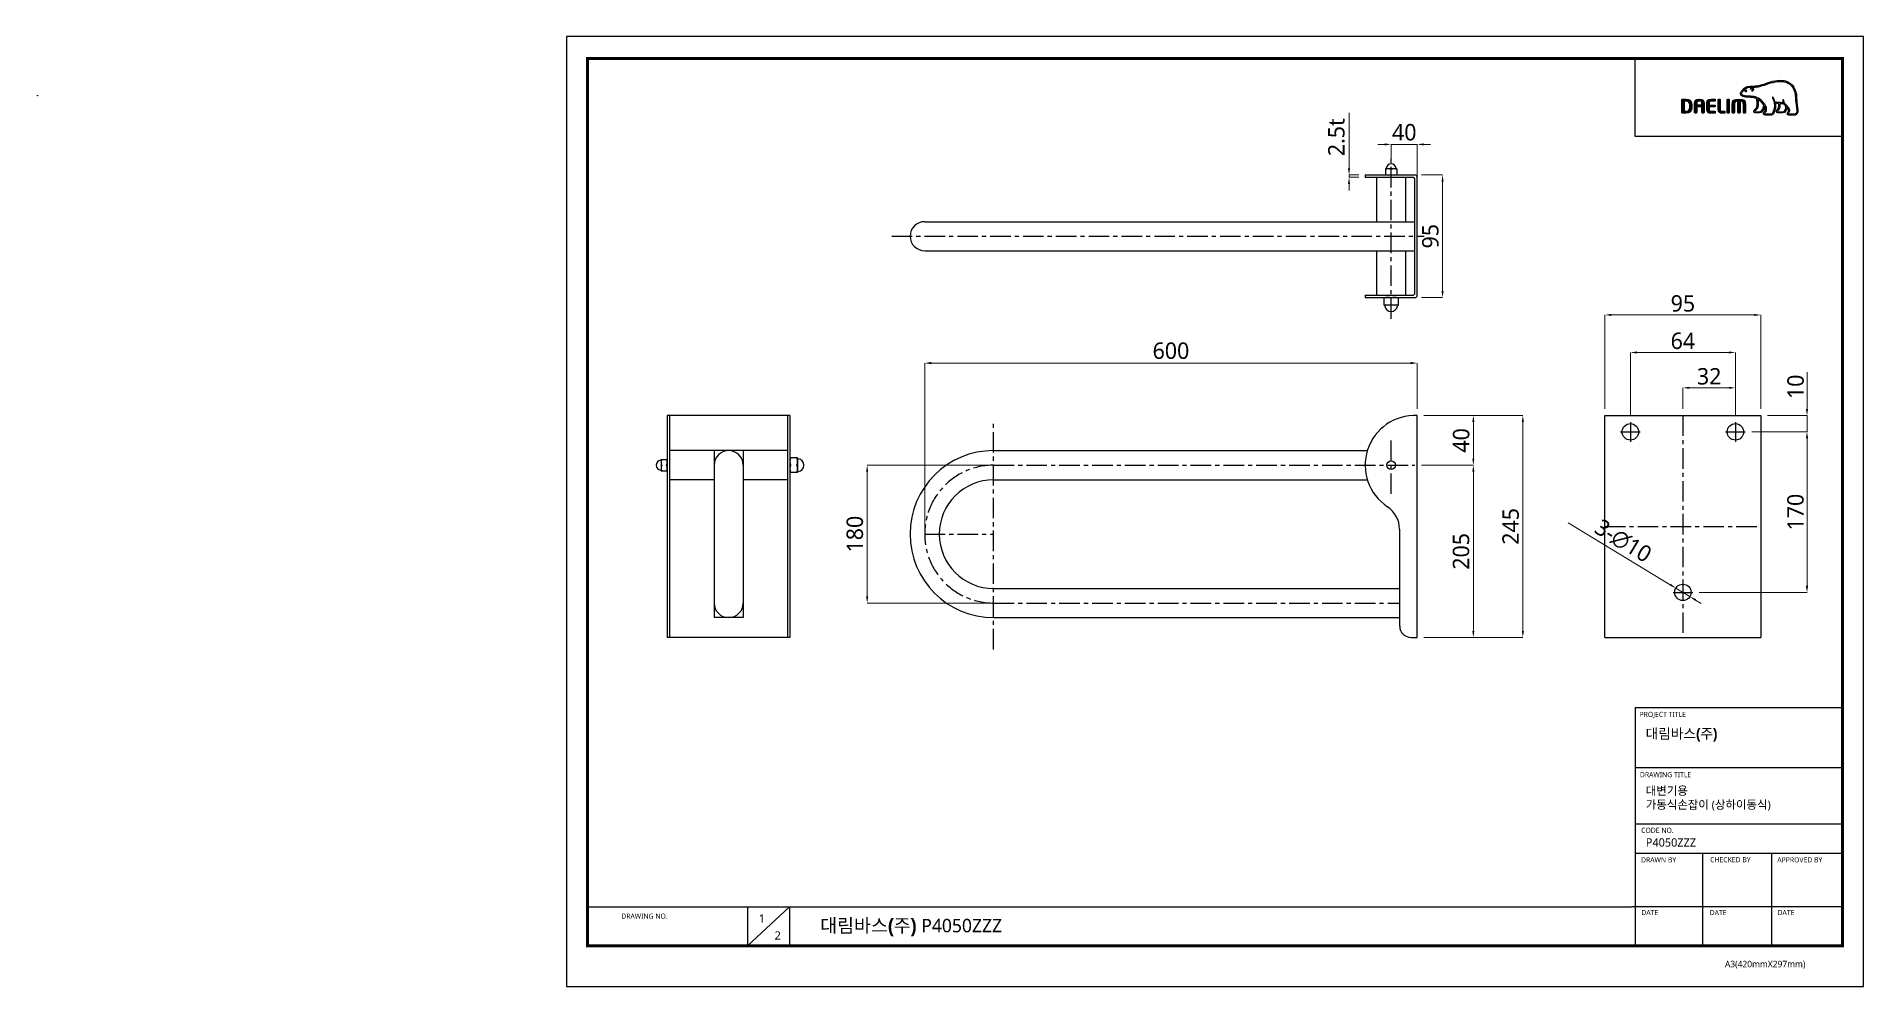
# Model space of a CAD drawing. Extents: x -323 to 790, y 0 to 579.
import ezdxf

# ---------------------------------------------------------------- set-up
doc = ezdxf.new("R2010")
doc.units = 0
doc.header["$LTSCALE"] = 10
doc.header["$MEASUREMENT"] = 0
doc.header["$PDMODE"] = 3
doc.header["$PDSIZE"] = -10
doc.linetypes.add('CENTER', pattern=[2, 1.25, -0.25, 0.25, -0.25])
doc.layers.get('0').update_dxf_attribs({"linetype": 'CONTINUOUS'})
doc.layers.get('DEFPOINTS').update_dxf_attribs({"linetype": 'CONTINUOUS'})
doc.layers.add('레이어 1', color=7, linetype='CONTINUOUS')
doc.styles.add('Daelim Dimension', font='NanumGothic.ttf')
doc.dimstyles.new('DEFAULT', dxfattribs={"dimscale": 2, "dimtxt": 2, "dimasz": 2, "dimexe": 0, "dimexo": 2, "dimgap": 1, "dimtad": 1, "dimdec": 0, "dimzin": 9, "dimdsep": 46, "dimtxsty": 'Daelim Dimension', "dimcen": 0.5, "dimclrd": 5, "dimclre": 5, "dimclrt": 256, "dimadec": 1, "dimazin": 0, "dimtfac": 1, "dimtdec": 0, "dimtix": 1, "dimtmove": 0, "dimatfit": 3, "dimfxl": 1, "dimtolj": 1, "dimtzin": 1, "dimlwd": 9, "dimlwe": 9, "dimarcsym": 0})

msp = doc.modelspace()

# ---------------------------------------------------------------- texts
at = {"color": 7, "style": 'Daelim Dimension'}
msp.add_text('10', height=10, rotation=90, dxfattribs=at).set_placement((753.5, 357.9))
at = {"color": 5, "ltscale": 40, "style": 'Daelim Dimension'}
for s, height, p in [('PROJECT TITLE', 3.117, (653.5, 164.2)), ('DRAWING TITLE', 3.117, (653.7, 127.5)), ('CODE NO.', 3.12, (654.5, 93.6)), ('DRAWN BY', 3.12, (654.4, 75.6)), ('CHECKED BY', 3.12, (696.5, 75.7)), ('APPROVED BY', 3.117, (737.4, 75.6)), ('DATE', 3.12, (654.6, 43.5)), ('DATE', 3.12, (696.2, 43.5)), ('DATE', 3.12, (737.5, 43.5)), ('DRAWING NO.', 3.117, (33.3, 41.3)), ('A3(420mmX297mm)', 3.934, (705.5, 11.7))]:
    msp.add_text(s, height=height, dxfattribs=at).set_placement(p)
at = {"color": 7, "char_height": 10, "attachment_point": 5, "style": 'Daelim Dimension'}
for s, insert in [('\\A1;95', (679.9, 416.1)), ('\\A1;64', (679.9, 393.3)), ('\\A1;32', (695.9, 371.7))]:
    msp.add_mtext(s, dxfattribs=dict(at, insert=insert))
for s, insert, rotation in [('\\A1;170', (748.5, 289), 90), ('\\A1;3-∅10', (643.5, 271.4), 328.7944)]:
    msp.add_mtext(s, dxfattribs=dict(at, insert=insert, rotation=rotation))
at = {"attachment_point": 1, "style": 'Daelim Dimension'}
for s, insert, char_height, width in [('{\\fPretendard Variable SemiBold|b0|i0|c129|p2;\\C7;대림바스(주)}', (657.2, 157.1), 6.11, 98.207), ('대변기용\\P가동식손잡이 (상하이동식)', (657.3, 121.8), 5.101, 85.845), ('P4050ZZZ', (657.3, 90.3), 5.1, 85.845), ('1', (117.1, 44), 5.1, 7.119), ('2', (126.7, 33.6), 5.1, 7.119)]:
    msp.add_mtext(s, dxfattribs=dict(at, insert=insert, char_height=char_height, width=width))
at = {"color": 2, "insert": (154.5, 41.2), "char_height": 8.198, "width": 362.893, "attachment_point": 1, "style": 'Daelim Dimension'}
msp.add_mtext('대림바스{\\fPretendard Variable SemiBold|b0|i0|c129|p2;(}주{\\fPretendard Variable SemiBold|b0|i0|c129|p2;)} P4050ZZZ', dxfattribs=at)

# ---------------------------------------------------------------- blocks, each defined once
blk = doc.blocks.new('*D59')
at = {"color": 5, "lineweight": 9, "transparency": 16777216}
for p, q in [((218.1, 279.6), (218.1, 379.8)), ((222.1, 379.8), (514.1, 379.8)), ((518.1, 351.9), (518.1, 379.8))]:
    blk.add_line(p, q, dxfattribs=at)
at = {"color": 5, "transparency": 16777216}
for points in [[(222.1, 380.5), (222.1, 379.1), (218.1, 379.8)], [(514.1, 380.5), (514.1, 379.1), (518.1, 379.8)]]:
    blk.add_solid(points, dxfattribs=at)
at = {"layer": 'DEFPOINTS', "color": 0, "transparency": 16777216}
for p in [(518.1, 379.8), (518.1, 347.9), (218.1, 275.6)]:
    blk.add_point(p, dxfattribs=at)
at = {"color": 7, "transparency": 16777216, "insert": (368.1, 387.3), "char_height": 10, "attachment_point": 5, "style": 'Daelim Dimension'}
blk.add_mtext('\\A1;600', dxfattribs=at)
blk = doc.blocks.new('*D4')
at = {"color": 5, "lineweight": 9, "transparency": 16777216}
for p, q in [((520.7, 317.6), (552.3, 317.6)), ((552.3, 216.6), (552.3, 313.6)), ((522.1, 212.6), (552.3, 212.6))]:
    blk.add_line(p, q, dxfattribs=at)
at = {"color": 5, "transparency": 16777216}
for points in [[(551.6, 313.6), (552.9, 313.6), (552.3, 317.6)], [(551.6, 216.6), (552.9, 216.6), (552.3, 212.6)]]:
    blk.add_solid(points, dxfattribs=at)
at = {"layer": 'DEFPOINTS', "color": 0, "transparency": 16777216}
for p in [(516.7, 317.6), (552.3, 317.6), (518.1, 212.6)]:
    blk.add_point(p, dxfattribs=at)
at = {"color": 7, "transparency": 16777216, "insert": (544.8, 265.1), "char_height": 10, "attachment_point": 5, "rotation": 90, "style": 'Daelim Dimension'}
blk.add_mtext('\\A1;205', dxfattribs=at)
blk = doc.blocks.new('*D1')
at = {"color": 5, "lineweight": 9, "transparency": 16777216}
for p, q in [((522.1, 347.9), (582.4, 347.9)), ((582.4, 216.6), (582.4, 343.9)), ((535.7, 212.6), (582.4, 212.6))]:
    blk.add_line(p, q, dxfattribs=at)
at = {"color": 5, "transparency": 16777216}
for points in [[(581.8, 343.9), (583.1, 343.9), (582.4, 347.9)], [(581.8, 216.6), (583.1, 216.6), (582.4, 212.6)]]:
    blk.add_solid(points, dxfattribs=at)
at = {"layer": 'DEFPOINTS', "color": 0, "transparency": 16777216}
for p in [(518.1, 347.9), (582.4, 347.9), (531.7, 212.6)]:
    blk.add_point(p, dxfattribs=at)
at = {"color": 7, "transparency": 16777216, "insert": (575, 280.3), "char_height": 10, "attachment_point": 5, "rotation": 90, "style": 'Daelim Dimension'}
blk.add_mtext('\\A1;245', dxfattribs=at)
blk = doc.blocks.new('*D5')
at = {"color": 5, "lineweight": 9, "transparency": 16777216}
for p, q in [((520.7, 494.4), (533.5, 494.4)), ((533.5, 423.7), (533.5, 490.4)), ((520.7, 419.7), (533.5, 419.7))]:
    blk.add_line(p, q, dxfattribs=at)
at = {"color": 5, "transparency": 16777216}
for points in [[(532.9, 490.4), (534.2, 490.4), (533.5, 494.4)], [(532.9, 423.7), (534.2, 423.7), (533.5, 419.7)]]:
    blk.add_solid(points, dxfattribs=at)
at = {"layer": 'DEFPOINTS', "color": 0, "transparency": 16777216}
for p in [(516.7, 494.4), (533.5, 494.4), (516.7, 419.7)]:
    blk.add_point(p, dxfattribs=at)
at = {"color": 7, "transparency": 16777216, "insert": (526.1, 457.1), "char_height": 10, "attachment_point": 5, "rotation": 90, "style": 'Daelim Dimension'}
blk.add_mtext('\\A1;95', dxfattribs=at)
blk = doc.blocks.new('*D2')
at = {"color": 5, "lineweight": 9, "transparency": 16777216}
for p, q in [((498.2, 513), (494.2, 513)), ((502.2, 504.3), (502.2, 513)), ((502.2, 513), (518.1, 513)), ((518.1, 492.6), (518.1, 513)), ((522.1, 513), (526.1, 513))]:
    blk.add_line(p, q, dxfattribs=at)
at = {"color": 5, "transparency": 16777216}
for points in [[(498.2, 513.7), (498.2, 512.4), (502.2, 513)], [(522.1, 513.7), (522.1, 512.4), (518.1, 513)]]:
    blk.add_solid(points, dxfattribs=at)
at = {"layer": 'DEFPOINTS', "color": 0, "transparency": 16777216}
for p in [(518.1, 513), (502.2, 500.3), (518.1, 488.6)]:
    blk.add_point(p, dxfattribs=at)
at = {"color": 7, "transparency": 16777216, "insert": (510.2, 520.4), "char_height": 10, "attachment_point": 5, "style": 'Daelim Dimension'}
blk.add_mtext('\\A1;40', dxfattribs=at)
blk = doc.blocks.new('*D6')
at = {"color": 5, "lineweight": 9, "transparency": 16777216}
for p, q in [((476.6, 498.4), (476.6, 532.3)), ((482.6, 494.4), (476.6, 494.4)), ((476.6, 493), (476.6, 494.4)), ((482.6, 493), (476.6, 493)), ((476.6, 489), (476.6, 485))]:
    blk.add_line(p, q, dxfattribs=at)
at = {"color": 5, "transparency": 16777216}
for points in [[(475.9, 498.4), (477.2, 498.4), (476.6, 494.4)], [(475.9, 489), (477.2, 489), (476.6, 493)]]:
    blk.add_solid(points, dxfattribs=at)
at = {"layer": 'DEFPOINTS', "color": 0, "transparency": 16777216}
for p in [(476.6, 493), (486.6, 494.4), (486.6, 493)]:
    blk.add_point(p, dxfattribs=at)
at = {"color": 7, "transparency": 16777216, "insert": (468.9, 517.4), "char_height": 10, "attachment_point": 5, "rotation": 90, "style": 'Daelim Dimension'}
blk.add_mtext('\\A1;2.5t', dxfattribs=at)
blk = doc.blocks.new('*D7')
at = {"color": 5, "lineweight": 9, "transparency": 16777216}
for p, q in [((522.1, 347.9), (552.3, 347.9)), ((552.3, 343.9), (552.3, 321.6)), ((520.7, 317.6), (552.3, 317.6))]:
    blk.add_line(p, q, dxfattribs=at)
at = {"color": 5, "transparency": 16777216}
for points in [[(551.6, 343.9), (552.9, 343.9), (552.3, 347.9)], [(551.6, 321.6), (552.9, 321.6), (552.3, 317.6)]]:
    blk.add_solid(points, dxfattribs=at)
at = {"layer": 'DEFPOINTS', "color": 0, "transparency": 16777216}
for p in [(518.1, 347.9), (516.7, 317.6), (552.3, 317.6)]:
    blk.add_point(p, dxfattribs=at)
at = {"color": 7, "transparency": 16777216, "insert": (544.9, 332.7), "char_height": 10, "attachment_point": 5, "rotation": 90, "style": 'Daelim Dimension'}
blk.add_mtext('\\A1;40', dxfattribs=at)
blk = doc.blocks.new('*D3')
at = {"color": 5, "lineweight": 9, "transparency": 16777216}
for p, q in [((256.1, 317.6), (183.1, 317.6)), ((183.1, 313.6), (183.1, 237.6)), ((256.1, 233.6), (183.1, 233.6))]:
    blk.add_line(p, q, dxfattribs=at)
at = {"color": 5, "transparency": 16777216}
for points in [[(182.4, 313.6), (183.7, 313.6), (183.1, 317.6)], [(182.4, 237.6), (183.7, 237.6), (183.1, 233.6)]]:
    blk.add_solid(points, dxfattribs=at)
at = {"layer": 'DEFPOINTS', "color": 0, "transparency": 16777216}
for p in [(260.1, 317.6), (183.1, 233.6), (260.1, 233.6)]:
    blk.add_point(p, dxfattribs=at)
at = {"color": 7, "transparency": 16777216, "insert": (175.6, 275.6), "char_height": 10, "attachment_point": 5, "rotation": 90, "style": 'Daelim Dimension'}
blk.add_mtext('\\A1;180', dxfattribs=at)

# ---------------------------------------------------------------- dimensions: what is measured, and where the dimension line sits
for base, p1, p2, angle, text, picture, middle, dimtype in [((476.6, 493), (486.6, 494.4), (486.6, 493), 90, '2.5t', '*D6', (476.6, 517.4), 128), ((533.5, 494.4), (516.7, 419.7), (516.7, 494.4), 90, '95', '*D5', (533.5, 457.1), 128), ((518.1, 379.8), (218.1, 275.6), (518.1, 347.9), 180, '600', '*D59', (368.1, 379.8), 160), ((552.3, 317.6), (518.1, 347.9), (516.7, 317.6), 90, '40', '*D7', (552.3, 332.7), 128), ((582.4, 347.9), (531.7, 212.6), (518.1, 347.9), 90, '245', '*D1', (582.4, 280.3), 128), ((183.1, 233.6), (260.1, 317.6), (260.1, 233.6), 90, '180', '*D3', (183.1, 275.6), 128), ((552.3, 317.6), (518.1, 212.6), (516.7, 317.6), 90, '205', '*D4', (552.3, 265.1), 128)]:
    dim = msp.add_linear_dim(base=base, p1=p1, p2=p2, angle=angle, text=text, dimstyle='DEFAULT', override={"dimtxt": 5, "dimclrd": 5, "dimclre": 5, "dimclrt": 7})
    dim.commit()
    dim.dimension.update_dxf_attribs({"geometry": picture, "text_midpoint": middle, "dimtype": dimtype})
dim = msp.add_linear_dim(base=(518.1, 513), p1=(502.2, 500.3), p2=(518.1, 488.6), angle=180, text='40', dimstyle='DEFAULT', override={"dimtxt": 5, "dimclrd": 5, "dimclre": 5, "dimclrt": 7})
dim.commit()
dim.dimension.update_dxf_attribs({"geometry": '*D2', "text_midpoint": (510.2, 520.4)})

# ---------------------------------------------------------------- hatches: boundary and pattern name
at = {"layer": '레이어 1'}
h = msp.add_hatch(color=5, dxfattribs=at)
h.dxf.hatch_style = 1
edge = h.paths.add_edge_path(flags=16)
edge.add_spline(control_points=[(748.8, 531.9), (748.5, 531.5), (748, 531.5), (748, 531.5), (748, 531.5), (744.5, 531.5), (744.5, 531.5), (744.4, 531.5), (744.3, 531.5), (744.3, 531.6), (744.2, 531.6), (744.2, 531.7), (744.2, 531.8), (744.2, 532), (744.3, 532.2), (744.5, 532.4), (744.6, 532.6), (744.7, 532.7), (744.8, 533), (745, 533.5), (745, 534), (744.8, 534.5), (744.4, 535.4), (743.7, 536), (743.2, 536.7), (743.2, 536.7), (743, 536.9), (743, 536.9), (742.2, 537.8), (741.4, 538.6), (741.3, 539.8), (741.3, 540.1), (741.2, 540.2), (741.1, 540.2), (741.1, 540.2), (740.8, 540.1), (740.8, 540.1), (740.8, 540), (740.7, 539.9), (740.7, 539.8), (740.7, 539.8), (740.7, 539.8), (740.7, 539.8), (740.8, 539.4), (740.9, 538.9), (741.1, 538.5), (741.1, 538.5), (741.1, 538.4), (741.1, 538.4), (741.1, 538.4), (741, 538.4), (741, 538.4), (738.8, 538.4), (736.6, 538.8), (736, 538.9), (735.6, 540.5), (735, 541.6), (734.9, 541.6), (734.9, 541.7), (734.8, 541.8), (734.7, 541.8), (734.7, 541.8), (734.5, 541.8), (734.5, 541.8), (734.5, 541.7), (734.5, 541.7), (734.4, 541.6), (734.4, 541.6), (734.4, 541.5), (734.4, 541.5), (734.4, 541.5), (734.4, 541.3), (734.4, 541.3), (734.5, 541.2), (735.6, 539.2), (735.6, 536.6), (735.6, 534.9), (735.2, 533.4), (734.4, 532), (734.1, 531.7), (733.9, 531.5), (733.5, 531.5), (733.5, 531.5), (730.1, 531.5), (730.1, 531.5), (730, 531.5), (729.7, 531.6), (729.7, 531.8), (729.7, 532), (729.8, 532.2), (730.1, 532.4), (731.5, 534), (730.7, 536.5), (729.3, 538.1), (728, 539.7), (725.8, 541.7), (723.1, 542.2), (722.1, 542.3), (720.5, 542.4), (719.2, 542.5), (719.2, 542.5), (717.9, 542.6), (717.9, 542.6), (717.2, 542.6), (716.1, 543), (715.7, 543.7), (715.6, 544), (715.6, 544.2), (715.8, 544.5), (715.9, 544.7), (716.1, 544.9), (716.3, 545.1), (716.5, 545.3), (716.7, 545.5), (716.9, 545.8), (716.9, 545.8), (716.9, 545.9), (716.9, 545.9), (717.6, 547.2), (718.9, 547.8), (721, 547.9), (721, 547.9), (722.1, 547.9), (722.1, 547.9), (723.3, 547.9), (724.8, 547.9), (725.9, 548.2), (727.6, 548.5), (729.2, 549.1), (730.7, 549.6), (730.7, 549.6), (730.7, 549.6), (730.7, 549.6), (732.5, 550.2), (734.4, 550.8), (736.3, 551.1), (739.3, 551.7), (743.5, 551.6), (746.1, 548.7), (747.3, 547.3), (748, 545.5), (748.3, 543.1), (748.3, 543.1), (748.3, 543.1), (748.3, 543.1), (748.3, 543.1), (748.3, 542.8), (748.4, 541.3), (748.5, 540.6), (748.5, 539.9), (748.7, 538.5), (748.7, 538.5), (749.2, 533.9), (749.2, 533.9), (749.2, 533.9), (749.2, 533.4), (749.2, 533.4), (749.2, 532.7), (749.1, 532.2), (748.8, 531.9)], knot_values=[0, 0, 0, 0, 1, 1, 1, 2, 2, 2, 3, 3, 3, 4, 4, 4, 5, 5, 5, 6, 6, 6, 7, 7, 7, 8, 8, 8, 9, 9, 9, 10, 10, 10, 11, 11, 11, 12, 12, 12, 13, 13, 13, 14, 14, 14, 15, 15, 15, 16, 16, 16, 17, 17, 17, 18, 18, 18, 19, 19, 19, 20, 20, 20, 21, 21, 21, 22, 22, 22, 23, 23, 23, 24, 24, 24, 25, 25, 25, 26, 26, 26, 27, 27, 27, 28, 28, 28, 29, 29, 29, 30, 30, 30, 31, 31, 31, 32, 32, 32, 33, 33, 33, 34, 34, 34, 35, 35, 35, 36, 36, 36, 37, 37, 37, 38, 38, 38, 39, 39, 39, 40, 40, 40, 41, 41, 41, 42, 42, 42, 43, 43, 43, 44, 44, 44, 45, 45, 45, 46, 46, 46, 47, 47, 47, 48, 48, 48, 49, 49, 49, 50, 50, 50, 51, 51, 51, 52, 52, 52, 53, 53, 53, 53], degree=3, periodic=0)
edge = h.paths.add_edge_path(flags=16)
edge.add_spline(control_points=[(740.8, 532.9), (740.8, 532.9), (738, 532.9), (738, 532.9), (737.8, 532.9), (737.6, 533), (737.6, 533.3), (737.6, 533.4), (737.7, 533.6), (737.8, 533.7), (738.4, 534.3), (739, 535), (739, 536.5), (739, 536.5), (739, 537.1), (739, 537.1), (739, 537.1), (738.9, 537.8), (738.9, 537.8), (738.9, 537.8), (738.9, 537.8), (738.9, 537.8), (738.9, 537.8), (738.9, 537.8), (738.9, 537.8), (739.4, 537.8), (740.5, 537.7), (741.4, 537.7), (741.7, 537.4), (742.1, 536.8), (742.7, 536.2), (742.6, 535.8), (742.4, 532.9), (740.8, 532.9)], knot_values=[0, 0, 0, 0, 1, 1, 1, 2, 2, 2, 3, 3, 3, 4, 4, 4, 5, 5, 5, 6, 6, 6, 7, 7, 7, 8, 8, 8, 9, 9, 9, 10, 10, 10, 11, 11, 11, 11], degree=3, periodic=0)
edge = h.paths.add_edge_path(flags=16)
edge.add_spline(control_points=[(726.6, 532.9), (726.6, 532.9), (724.1, 532.9), (724.1, 532.9), (724, 532.9), (723.8, 533), (723.8, 533.3), (723.8, 533.4), (723.9, 533.6), (724.1, 533.7), (724.7, 534.2), (725.7, 535), (725.8, 537.1), (725.8, 537.1), (725.8, 537.6), (725.8, 537.6), (725.8, 538.5), (725.6, 539.6), (725.4, 540.6), (725.4, 540.6), (725.3, 540.7), (725.3, 540.7), (725.3, 540.7), (725.4, 540.6), (725.4, 540.6), (725.8, 540.4), (727.8, 539), (729.3, 537), (729.1, 536), (728.6, 532.9), (726.6, 532.9)], knot_values=[0, 0, 0, 0, 1, 1, 1, 2, 2, 2, 3, 3, 3, 4, 4, 4, 5, 5, 5, 6, 6, 6, 7, 7, 7, 8, 8, 8, 9, 9, 9, 10, 10, 10, 10], degree=3, periodic=0)
edge = h.paths.add_edge_path()
edge.add_spline(control_points=[(749.9, 534), (749.9, 534), (749.4, 538.6), (749.4, 538.6), (749.2, 540), (749.2, 540.7), (749.1, 541.4), (749.1, 541.4), (749, 543.2), (749, 543.2), (748.7, 545.7), (747.9, 547.7), (746.6, 549.2), (743.8, 552.3), (739.4, 552.4), (736.1, 551.8), (734.2, 551.5), (732.3, 550.9), (730.5, 550.2), (730.5, 550.2), (730.4, 550.2), (730.4, 550.2), (729, 549.7), (727.4, 549.2), (725.8, 548.9), (724.7, 548.6), (723.3, 548.6), (722.1, 548.6), (722.1, 548.6), (720.9, 548.6), (720.9, 548.6), (718.6, 548.5), (717.1, 547.7), (716.3, 546.2), (716.3, 546.2), (716.3, 546.2), (716.3, 546.2), (716.1, 545.9), (715.9, 545.7), (715.8, 545.6), (715.6, 545.4), (715.4, 545.2), (715.2, 544.9), (715, 544.6), (714.9, 544.3), (714.9, 544), (714.9, 543.8), (715, 543.6), (715.1, 543.4), (715.6, 542.4), (717, 541.9), (717.8, 541.9), (717.8, 541.9), (719, 541.8), (719.1, 541.8), (720.3, 541.7), (722, 541.6), (722.9, 541.5), (723.5, 541.4), (724.2, 541.2), (724.8, 540.9), (724.8, 540.7), (725.1, 539.3), (725.1, 537.6), (725.1, 537.6), (725.1, 537.1), (725.1, 537.1), (725, 535.3), (724.2, 534.7), (723.7, 534.2), (723.6, 534.2), (723.1, 533.8), (723.1, 533.3), (723, 533), (723.1, 532.7), (723.3, 532.5), (723.5, 532.3), (723.8, 532.2), (724.1, 532.2), (724.1, 532.2), (726.6, 532.2), (726.6, 532.2), (728.5, 532.2), (729.4, 534.2), (729.7, 536.1), (729.7, 536.1), (729.7, 536.4), (729.7, 536.4), (729.7, 536.4), (729.8, 536.2), (729.8, 536.2), (730, 535.7), (730.1, 535.1), (730.1, 534.6), (730.1, 533.9), (729.9, 533.3), (729.5, 532.9), (729.4, 532.8), (728.9, 532.3), (728.9, 531.8), (728.9, 531.8), (728.9, 531.7), (728.9, 531.7), (729, 531.1), (729.5, 530.8), (730, 530.8), (730, 530.8), (733.5, 530.8), (733.5, 530.8), (734.1, 530.8), (734.6, 531.1), (735, 531.6), (735.9, 533.1), (736.3, 534.7), (736.3, 536.4), (736.3, 537), (736.3, 537.5), (736.2, 538.1), (736.2, 538.1), (736.1, 538.2), (736.1, 538.2), (736.1, 538.2), (736.2, 538.2), (736.2, 538.2), (736.6, 538.1), (737.3, 538), (738.1, 537.9), (738.1, 537.9), (738.2, 537.9), (738.2, 537.9), (738.2, 537.9), (738.3, 537.2), (738.3, 537.2), (738.3, 537.2), (738.3, 537.1), (738.3, 537.1), (738.3, 537.1), (738.3, 536.5), (738.3, 536.5), (738.3, 535.1), (737.7, 534.5), (737.4, 534.2), (737.4, 534.2), (736.9, 533.7), (736.9, 533.3), (736.9, 533.3), (736.8, 533.2), (736.8, 533.2), (736.8, 533), (736.9, 532.8), (737.1, 532.5), (737.3, 532.3), (737.6, 532.2), (738, 532.2), (738, 532.2), (740.8, 532.2), (740.8, 532.2), (742.5, 532.2), (743, 534.3), (743.2, 535.5), (743.2, 535.5), (743.2, 535.6), (743.2, 535.6), (743.2, 535.6), (743.2, 535.6), (743.2, 535.6), (743.6, 535.1), (744, 534.5), (744.1, 534.2), (744.2, 534), (744.3, 533.8), (744.3, 533.6), (744.3, 533.6), (744.2, 533.2), (744.2, 533.2), (744.1, 533), (744, 532.8), (743.8, 532.6), (743.6, 532.3), (743.4, 532), (743.4, 531.7), (743.4, 531.7), (743.4, 531.5), (743.4, 531.5), (743.5, 531.1), (743.9, 530.8), (744.5, 530.8), (744.5, 530.8), (748, 530.8), (748, 530.8), (748.1, 530.8), (748.8, 530.8), (749.3, 531.4), (749.7, 531.9), (750, 532.5), (750, 533.4), (750, 533.4), (749.9, 534), (749.9, 534)], knot_values=[0, 0, 0, 0, 1, 1, 1, 2, 2, 2, 3, 3, 3, 4, 4, 4, 5, 5, 5, 6, 6, 6, 7, 7, 7, 8, 8, 8, 9, 9, 9, 10, 10, 10, 11, 11, 11, 12, 12, 12, 13, 13, 13, 14, 14, 14, 15, 15, 15, 16, 16, 16, 17, 17, 17, 18, 18, 18, 19, 19, 19, 20, 20, 20, 21, 21, 21, 22, 22, 22, 23, 23, 23, 24, 24, 24, 25, 25, 25, 26, 26, 26, 27, 27, 27, 28, 28, 28, 29, 29, 29, 30, 30, 30, 31, 31, 31, 32, 32, 32, 33, 33, 33, 34, 34, 34, 35, 35, 35, 36, 36, 36, 37, 37, 37, 38, 38, 38, 39, 39, 39, 40, 40, 40, 41, 41, 41, 42, 42, 42, 43, 43, 43, 44, 44, 44, 45, 45, 45, 46, 46, 46, 47, 47, 47, 48, 48, 48, 49, 49, 49, 50, 50, 50, 51, 51, 51, 52, 52, 52, 53, 53, 53, 54, 54, 54, 55, 55, 55, 56, 56, 56, 57, 57, 57, 58, 58, 58, 59, 59, 59, 60, 60, 60, 61, 61, 61, 62, 62, 62, 63, 63, 63, 64, 64, 64, 65, 65, 65, 66, 66, 66, 66], degree=3, periodic=0)
edge = h.paths.add_edge_path(flags=0)
edge.add_spline(control_points=[(717.8, 545.9), (717.8, 545.9), (718.3, 546.1), (718.9, 545.9), (718.9, 545.9), (719, 545.9), (718.9, 545.7), (718.6, 545.3), (718.3, 545.2), (718.3, 545.2), (718.3, 545.2), (718.1, 545.1), (717.9, 545.3), (717.7, 545.6), (717.7, 545.7), (717.7, 545.7), (717.7, 545.7), (717.6, 545.9), (717.8, 545.9)], knot_values=[0, 0, 0, 0, 1, 1, 1, 2, 2, 2, 3, 3, 3, 4, 4, 4, 5, 5, 5, 6, 6, 6, 6], degree=3, periodic=0)
edge = h.paths.add_edge_path(flags=0)
edge.add_spline(control_points=[(721.1, 546.8), (721.1, 546.8), (721.1, 546.6), (721.1, 546.6), (721.2, 546.5), (721.4, 546.5), (721.4, 546.6), (721.5, 546.6), (721.9, 547.1), (722.3, 546.9), (722.4, 546.8), (722.5, 546.6), (722.4, 546.5), (722.4, 546.2), (722.2, 545.9), (722, 545.8), (721.9, 545.7), (721.8, 545.6), (721.9, 545.5), (721.9, 545.4), (722.1, 545.3), (722.2, 545.4), (722.5, 545.5), (722.8, 546), (722.9, 546.5), (722.9, 546.8), (722.8, 547), (722.5, 547.2), (722, 547.6), (721.4, 547.1), (721.1, 546.8)], knot_values=[0, 0, 0, 0, 1, 1, 1, 2, 2, 2, 3, 3, 3, 4, 4, 4, 5, 5, 5, 6, 6, 6, 7, 7, 7, 8, 8, 8, 9, 9, 9, 10, 10, 10, 10], degree=3, periodic=0)
edge = h.paths.add_edge_path(flags=0)
edge.add_spline(control_points=[(721.1, 546.5), (721.1, 546.5), (721.1, 546.5), (721.1, 546.5), (721.1, 546.5), (721.1, 546.5), (721.1, 546.5)], knot_values=[0, 0, 0, 0, 1, 1, 1, 2, 2, 2, 2], degree=3, periodic=0)
h = msp.add_hatch(color=5, dxfattribs=at)
h.dxf.hatch_style = 2
edge = h.paths.add_edge_path()
edge.add_spline(control_points=[(717.8, 545.9), (717.8, 545.9), (718.3, 546.1), (718.9, 545.9), (718.9, 545.9), (719, 545.9), (718.9, 545.7), (718.6, 545.3), (718.3, 545.2), (718.3, 545.2), (718.3, 545.2), (718.1, 545.1), (717.9, 545.3), (717.7, 545.6), (717.7, 545.7), (717.7, 545.7), (717.7, 545.7), (717.6, 545.9), (717.8, 545.9)], knot_values=[0, 0, 0, 0, 1, 1, 1, 2, 2, 2, 3, 3, 3, 4, 4, 4, 5, 5, 5, 6, 6, 6, 6], degree=3, periodic=0)
h = msp.add_hatch(color=5, dxfattribs=at)
h.dxf.hatch_style = 2
edge = h.paths.add_edge_path()
edge.add_spline(control_points=[(721.1, 546.8), (721.1, 546.8), (721.1, 546.6), (721.1, 546.6), (721.2, 546.5), (721.4, 546.5), (721.4, 546.6), (721.5, 546.6), (721.9, 547.1), (722.3, 546.9), (722.4, 546.8), (722.5, 546.6), (722.4, 546.5), (722.4, 546.2), (722.2, 545.9), (722, 545.8), (721.9, 545.7), (721.8, 545.6), (721.9, 545.5), (721.9, 545.4), (722.1, 545.3), (722.2, 545.4), (722.5, 545.5), (722.8, 546), (722.9, 546.5), (722.9, 546.8), (722.8, 547), (722.5, 547.2), (722, 547.6), (721.4, 547.1), (721.1, 546.8)], knot_values=[0, 0, 0, 0, 1, 1, 1, 2, 2, 2, 3, 3, 3, 4, 4, 4, 5, 5, 5, 6, 6, 6, 7, 7, 7, 8, 8, 8, 9, 9, 9, 10, 10, 10, 10], degree=3, periodic=0)
h = msp.add_hatch(color=5, dxfattribs=at)
h.dxf.hatch_style = 2
edge = h.paths.add_edge_path()
edge.add_spline(control_points=[(-322.7, 543.1), (-322.7, 543.1), (-322.2, 543.3), (-321.6, 543.1), (-321.6, 543.1), (-321.5, 543), (-321.6, 542.9), (-321.9, 542.5), (-322.2, 542.4), (-322.2, 542.4), (-322.2, 542.4), (-322.4, 542.3), (-322.5, 542.4), (-322.8, 542.7), (-322.8, 542.9), (-322.8, 542.9), (-322.8, 542.9), (-322.8, 543), (-322.7, 543.1)], knot_values=[0, 0, 0, 0, 1, 1, 1, 2, 2, 2, 3, 3, 3, 4, 4, 4, 5, 5, 5, 6, 6, 6, 6], degree=3, periodic=0)
h = msp.add_hatch(color=5, dxfattribs=at)
h.dxf.hatch_style = 2
edge = h.paths.add_edge_path()
edge.add_spline(control_points=[(684.1, 535.6), (684.1, 534), (683.4, 533.2), (681.9, 533.2), (681.9, 533.2), (680.8, 533.2), (680.6, 533.2), (680.6, 533.2), (680.6, 539.4), (680.6, 539.4), (681.1, 539.4), (681.9, 539.4), (681.9, 539.4), (683.4, 539.4), (684.1, 538.7), (684.1, 537), (684.1, 537), (684.1, 535.6), (684.1, 535.6)], knot_values=[0, 0, 0, 0, 1, 1, 1, 2, 2, 2, 3, 3, 3, 4, 4, 4, 5, 5, 5, 6, 6, 6, 6], degree=3, periodic=0)
edge = h.paths.add_edge_path()
edge.add_spline(control_points=[(681.9, 540.6), (681, 540.6), (679.9, 540.5), (679.6, 540.5), (679.3, 540.4), (679.2, 540.3), (679.2, 540.1), (679.2, 540.1), (679.2, 532.6), (679.2, 532.6), (679.2, 532.3), (679.4, 532.2), (679.6, 532.1), (679.9, 532.1), (681, 532), (681.9, 532), (684.2, 532), (685.4, 533.2), (685.4, 535.6), (685.4, 535.6), (685.4, 537), (685.4, 537), (685.4, 539.4), (684.2, 540.6), (681.9, 540.6)], knot_values=[0, 0, 0, 0, 1, 1, 1, 2, 2, 2, 3, 3, 3, 4, 4, 4, 5, 5, 5, 6, 6, 6, 7, 7, 7, 8, 8, 8, 8], degree=3, periodic=0)
h = msp.add_hatch(color=5, dxfattribs=at)
h.dxf.hatch_style = 2
edge = h.paths.add_edge_path()
edge.add_spline(control_points=[(691.5, 537.1), (691.5, 537.1), (688.3, 537.1), (688.3, 537.1), (688.3, 537.2), (688.3, 538.2), (688.3, 538.2), (688.3, 539.2), (688.6, 539.4), (689.6, 539.4), (689.6, 539.4), (690.2, 539.4), (690.2, 539.4), (691.2, 539.4), (691.5, 539.2), (691.5, 538.2), (691.5, 538.2), (691.5, 537.2), (691.5, 537.1)], knot_values=[0, 0, 0, 0, 1, 1, 1, 2, 2, 2, 3, 3, 3, 4, 4, 4, 5, 5, 5, 6, 6, 6, 6], degree=3, periodic=0)
edge = h.paths.add_edge_path()
edge.add_spline(control_points=[(690.2, 540.6), (690.2, 540.6), (689.6, 540.6), (689.6, 540.6), (687.8, 540.6), (687, 539.8), (687, 538.2), (687, 538.2), (687, 532.5), (687, 532.5), (687, 532.3), (687.1, 532.1), (687.3, 532.1), (687.3, 532.1), (688, 532.1), (688, 532.1), (688.2, 532.1), (688.3, 532.3), (688.3, 532.5), (688.3, 532.5), (688.3, 535.7), (688.3, 535.9), (688.3, 535.9), (691.5, 535.9), (691.5, 535.9), (691.5, 535.7), (691.5, 532.5), (691.5, 532.5), (691.5, 532.3), (691.6, 532.1), (691.8, 532.1), (691.8, 532.1), (692.5, 532.1), (692.5, 532.1), (692.7, 532.1), (692.8, 532.3), (692.8, 532.5), (692.8, 532.5), (692.8, 538.2), (692.8, 538.2), (692.8, 539.8), (692, 540.6), (690.2, 540.6)], knot_values=[0, 0, 0, 0, 1, 1, 1, 2, 2, 2, 3, 3, 3, 4, 4, 4, 5, 5, 5, 6, 6, 6, 7, 7, 7, 8, 8, 8, 9, 9, 9, 10, 10, 10, 11, 11, 11, 12, 12, 12, 13, 13, 13, 14, 14, 14, 14], degree=3, periodic=0)
h = msp.add_hatch(color=5, dxfattribs=at)
h.dxf.hatch_style = 2
edge = h.paths.add_edge_path()
edge.add_spline(control_points=[(694.5, 538.4), (694.5, 538.4), (694.5, 534.2), (694.5, 534.2), (694.5, 532.7), (695.4, 532), (697.1, 532), (697.8, 532), (698.9, 532), (699.3, 532.1), (699.3, 532.1), (699.5, 532.1), (699.5, 532.1), (699.5, 532.1), (699.6, 532.1), (699.6, 532.1), (699.6, 532.1), (699.6, 533.2), (699.6, 533.2), (699.6, 533.2), (697.1, 533.2), (697.1, 533.2), (695.9, 533.2), (695.9, 533.6), (695.9, 534.2), (695.9, 534.2), (695.9, 535.8), (695.9, 535.9), (696, 535.9), (699.2, 535.9), (699.2, 535.9), (699.4, 535.9), (699.6, 536), (699.6, 536.3), (699.6, 536.3), (699.6, 536.7), (699.6, 536.7), (699.6, 536.9), (699.4, 537), (699.2, 537), (699.2, 537), (696, 537), (695.9, 537), (695.9, 537.2), (695.9, 538.4), (695.9, 538.4), (695.9, 539), (695.9, 539.4), (697.1, 539.4), (697.1, 539.4), (699.6, 539.4), (699.6, 539.4), (699.6, 539.4), (699.6, 540.5), (699.6, 540.5), (699.6, 540.5), (699.3, 540.5), (699.3, 540.5), (698.8, 540.6), (697.7, 540.6), (697.1, 540.6), (695.4, 540.6), (694.5, 539.9), (694.5, 538.4)], knot_values=[0, 0, 0, 0, 1, 1, 1, 2, 2, 2, 3, 3, 3, 4, 4, 4, 5, 5, 5, 6, 6, 6, 7, 7, 7, 8, 8, 8, 9, 9, 9, 10, 10, 10, 11, 11, 11, 12, 12, 12, 13, 13, 13, 14, 14, 14, 15, 15, 15, 16, 16, 16, 17, 17, 17, 18, 18, 18, 19, 19, 19, 20, 20, 20, 21, 21, 21, 21], degree=3, periodic=0)
h = msp.add_hatch(color=5, dxfattribs=at)
h.dxf.hatch_style = 2
edge = h.paths.add_edge_path()
edge.add_spline(control_points=[(701.7, 540.5), (701.5, 540.5), (701.3, 540.3), (701.3, 540.1), (701.3, 540.1), (701.3, 534.2), (701.3, 534.2), (701.3, 532.3), (702.6, 532), (703.8, 532), (704.6, 532), (704.9, 532.1), (705.1, 532.1), (705.1, 532.1), (705.3, 532.1), (705.3, 532.1), (705.3, 532.1), (705.4, 532.1), (705.4, 532.1), (705.4, 532.1), (705.5, 532.1), (705.5, 532.1), (705.5, 532.1), (705.5, 533.2), (705.5, 533.2), (705.5, 533.2), (703.8, 533.2), (703.8, 533.2), (702.7, 533.2), (702.7, 533.7), (702.7, 534.1), (702.7, 534.1), (702.7, 540.1), (702.7, 540.1), (702.7, 540.3), (702.5, 540.5), (702.3, 540.5), (702.3, 540.5), (701.7, 540.5), (701.7, 540.5)], knot_values=[0, 0, 0, 0, 1, 1, 1, 2, 2, 2, 3, 3, 3, 4, 4, 4, 5, 5, 5, 6, 6, 6, 7, 7, 7, 8, 8, 8, 9, 9, 9, 10, 10, 10, 11, 11, 11, 12, 12, 12, 13, 13, 13, 13], degree=3, periodic=0)
h = msp.add_hatch(color=5, dxfattribs=at)
h.dxf.hatch_style = 2
edge = h.paths.add_edge_path()
edge.add_spline(control_points=[(707.2, 540.5), (706.9, 540.5), (706.8, 540.3), (706.8, 540.2), (706.8, 540.2), (706.8, 532.5), (706.8, 532.5), (706.8, 532.3), (707, 532.1), (707.2, 532.1), (707.2, 532.1), (707.8, 532.1), (707.8, 532.1), (708, 532.1), (708.1, 532.3), (708.1, 532.5), (708.1, 532.5), (708.1, 540.2), (708.1, 540.2), (708.1, 540.4), (708, 540.5), (707.8, 540.5), (707.8, 540.5), (707.2, 540.5), (707.2, 540.5)], knot_values=[0, 0, 0, 0, 1, 1, 1, 2, 2, 2, 3, 3, 3, 4, 4, 4, 5, 5, 5, 6, 6, 6, 7, 7, 7, 8, 8, 8, 8], degree=3, periodic=0)
h = msp.add_hatch(color=5, dxfattribs=at)
h.dxf.hatch_style = 2
edge = h.paths.add_edge_path()
edge.add_spline(control_points=[(709.9, 537.2), (709.9, 537.2), (709.9, 532.5), (709.9, 532.5), (709.9, 532.3), (710.1, 532.1), (710.3, 532.1), (710.3, 532.1), (710.9, 532.1), (710.9, 532.1), (711.2, 532.1), (711.3, 532.3), (711.3, 532.5), (711.3, 532.5), (711.3, 537.1), (711.3, 537.1), (711.3, 539.1), (711.6, 539.3), (713.4, 539.3), (713.4, 539.2), (713.4, 532.5), (713.4, 532.5), (713.4, 532.3), (713.5, 532.1), (713.7, 532.1), (713.7, 532.1), (714.3, 532.1), (714.3, 532.1), (714.6, 532.1), (714.7, 532.3), (714.7, 532.5), (714.7, 532.5), (714.7, 539.2), (714.7, 539.3), (715.5, 539.3), (716.1, 539.2), (716.4, 538.9), (716.7, 538.6), (716.8, 538), (716.8, 537.1), (716.8, 537.1), (716.8, 532.5), (716.8, 532.5), (716.8, 532.3), (716.9, 532.1), (717.1, 532.1), (717.1, 532.1), (717.7, 532.1), (717.7, 532.1), (718, 532.1), (718.1, 532.3), (718.1, 532.5), (718.1, 532.5), (718.1, 537.2), (718.1, 537.2), (718.1, 540.1), (717.1, 540.6), (714, 540.6), (711, 540.6), (709.9, 540.1), (709.9, 537.2)], knot_values=[0, 0, 0, 0, 1, 1, 1, 2, 2, 2, 3, 3, 3, 4, 4, 4, 5, 5, 5, 6, 6, 6, 7, 7, 7, 8, 8, 8, 9, 9, 9, 10, 10, 10, 11, 11, 11, 12, 12, 12, 13, 13, 13, 14, 14, 14, 15, 15, 15, 16, 16, 16, 17, 17, 17, 18, 18, 18, 19, 19, 19, 20, 20, 20, 20], degree=3, periodic=0)

# ---------------------------------------------------------------- linework, layer by layer
at = {"color": 5, "ltscale": 0.5}
for p, q in [((650.9, 517.8), (650.9, 565.3)), ((650.9, 169.7), (650.9, 24))]:
    msp.add_line(p, q, dxfattribs=at)
at = {"color": 5}
for p, q in [((726.5, 532.2), (726.5, 532.2)), ((12.7, 48.5), (648.7, 48.5))]:
    msp.add_line(p, q, dxfattribs=at)
at = {"color": 5, "ltscale": 40}
for p, q in [((777.1, 517.8), (650.9, 517.8)), ((777.1, 169.7), (650.9, 169.7)), ((777.1, 133.2), (650.9, 133.2)), ((777.1, 133.2), (650.9, 133.2)), ((777.1, 98.8), (650.9, 98.8)), ((777.1, 98.8), (650.9, 98.8)), ((777.1, 81.1), (650.9, 81.1)), ((777.1, 81.1), (650.9, 81.1)), ((691.9, 81.1), (691.9, 24.8)), ((733.9, 81.1), (733.9, 24.8)), ((110.2, 48.5), (110.2, 24.7)), ((110.2, 48.5), (110.2, 24.7)), ((135.7, 48.5), (110.2, 24.7)), ((135.7, 48.5), (110.2, 24.7)), ((135.7, 48.5), (135.7, 24.7)), ((135.7, 48.5), (135.7, 24.7)), ((777.1, 48.6), (648.9, 48.6)), ((777.1, 48.6), (651.8, 48.6)), ((777.1, 24.8), (668.9, 24.8))]:
    msp.add_line(p, q, dxfattribs=at)
at = {"color": 1, "linetype": 'CENTER'}
for p, q in [((502.2, 406.8), (502.2, 504.7)), ((198, 457.1), (522.4, 457.1)), ((260.1, 205.3), (260.1, 345.3)), ((679.9, 347.9), (679.9, 212.6)), ((502.2, 300.1), (502.2, 334.3)), ((641.9, 337.9), (653.9, 337.9)), ((647.9, 343.9), (647.9, 331.9)), ((705.9, 337.9), (717.9, 337.9)), ((711.9, 343.9), (711.9, 331.9)), ((260.1, 317.6), (516.7, 317.6)), ((632.4, 280.3), (727.4, 280.3)), ((218.1, 275.6), (260.1, 275.6)), ((673.9, 240.1), (685.9, 240.1)), ((260.1, 233.6), (507.4, 233.6))]:
    msp.add_line(p, q, dxfattribs=at)
at = {"linetype": 'ByBlock'}
for p, q in [((486.4, 494.2), (486.4, 493.2)), ((486.6, 494.4), (516.7, 494.4)), ((486.6, 493), (515.3, 493)), ((493.4, 465.9), (493.4, 493)), ((498.7, 498.1), (498.7, 494.4)), ((498.8, 498.1), (498.7, 498.1)), ((498.7, 494.4), (505.7, 494.4)), ((505.7, 498.1), (498.8, 498.1)), ((505.7, 498.1), (505.7, 494.4)), ((505.7, 498.1), (505.7, 498.1)), ((511.1, 465.9), (511.1, 493)), ((516.7, 422.5), (516.7, 491.6)), ((518.1, 421.1), (518.1, 493)), ((218.1, 465.9), (516.7, 465.9)), ((218.1, 448.2), (516.7, 448.2)), ((493.4, 421.1), (493.4, 448.2)), ((511.1, 421.1), (511.1, 448.2)), ((486.4, 420.9), (486.4, 420)), ((486.6, 421.1), (515.3, 421.1)), ((486.6, 419.7), (516.7, 419.7)), ((497.9, 415.1), (497.9, 419.7)), ((498, 415.1), (497.9, 415.1)), ((506.5, 415.1), (498, 415.1)), ((506.5, 415.1), (506.6, 415.1)), ((506.6, 415.1), (506.6, 419.7)), ((518.1, 212.6), (518.1, 347.9)), ((89.8, 326.5), (62.7, 326.5)), ((134.6, 326.5), (107.5, 326.5)), ((260.1, 326.5), (487.7, 326.5)), ((57.6, 321.1), (61.3, 321.1)), ((57.6, 321), (57.6, 321.1)), ((57.6, 321), (57.6, 314.2)), ((57.6, 314.2), (57.6, 314.1)), ((57.6, 314.1), (61.3, 314.1)), ((61.3, 314.1), (61.3, 321.1)), ((140.7, 322), (136, 322)), ((140.7, 313.2), (136, 313.2)), ((140.7, 321.9), (140.7, 322)), ((140.7, 321.9), (140.7, 313.3)), ((140.7, 313.3), (140.7, 313.2)), ((89.8, 308.7), (62.7, 308.7)), ((134.6, 308.7), (107.5, 308.7)), ((260.1, 308.7), (487.7, 308.7)), ((507.4, 219.6), (507.4, 278.6)), ((260.1, 242.5), (507.4, 242.5)), ((260.1, 224.8), (507.4, 224.8)), ((514.4, 212.6), (518.1, 212.6))]:
    msp.add_line(p, q, dxfattribs=at)
at = {"color": 5, "lineweight": 9}
for p, q in [((632.4, 351.9), (632.4, 409.1)), ((636.4, 409.1), (723.4, 409.1)), ((727.4, 351.9), (727.4, 409.1)), ((647.9, 347.9), (647.9, 386.3)), ((707.9, 386.3), (651.9, 386.3)), ((711.9, 347.9), (711.9, 386.3)), ((755.5, 351.9), (755.5, 374.2)), ((679.9, 351.9), (679.9, 364.7)), ((683.9, 364.7), (707.9, 364.7)), ((711.9, 347.9), (711.9, 364.7)), ((731.4, 347.9), (755.5, 347.9)), ((755.5, 337.9), (755.5, 347.9)), ((721.9, 337.9), (755.5, 337.9)), ((721.9, 337.9), (755.5, 337.9)), ((755.5, 333.9), (755.5, 244.1)), ((755.5, 333.9), (755.5, 329.9)), ((610, 282.5), (672.2, 244.8)), ((684.2, 237.5), (675.6, 242.7)), ((687.6, 235.4), (691, 233.4)), ((689.9, 240.1), (755.5, 240.1))]:
    msp.add_line(p, q, dxfattribs=at)
at = {"ltscale": 0.5}
for p, q in [((136, 347.9), (61.3, 347.9)), ((61.3, 347.9), (61.3, 212.6)), ((62.7, 347.9), (62.7, 212.6)), ((134.6, 347.9), (134.6, 212.6)), ((136, 347.9), (136, 212.6)), ((632.4, 347.9), (727.4, 347.9)), ((632.4, 212.6), (632.4, 347.9)), ((727.4, 347.9), (727.4, 212.6)), ((89.8, 326.5), (89.8, 224.8)), ((107.5, 326.5), (89.8, 326.5)), ((107.5, 326.5), (107.5, 224.8)), ((107.5, 224.8), (89.8, 224.8)), ((136, 212.6), (61.3, 212.6)), ((632.4, 212.6), (727.4, 212.6))]:
    msp.add_line(p, q, dxfattribs=at)
msp.add_lwpolyline([(0, 0), (789.9, 0), (789.9, 578.8), (0, 578.8)], close=True, dxfattribs=at)
at = {"color": 5, "linetype": 'ByBlock', "lineweight": 200, "const_width": 1.82}
msp.add_lwpolyline([(12.7, 24.8), (777.1, 24.8), (777.1, 565.3), (12.7, 565.3)], close=True, dxfattribs=at)
at = {"ltscale": 0.5}
for centre in [(647.9, 337.9), (711.9, 337.9), (679.9, 240.1)]:
    msp.add_circle(centre, 5, dxfattribs=at)
at = {"linetype": 'ByBlock'}
msp.add_circle((502.2, 317.6), 2.57, dxfattribs=at)
for centre, radius, start, end in [((502.2, 498.1), 3.06, 6.2401, 173.7599), ((486.6, 494.2), 0.233, 90, 180), ((486.6, 493.2), 0.233, 180, 270), ((500.5, 493.8), 4.31, 65.977, 114.023), ((500.5, 498.7), 4.31, 245.977, 294.023), ((498.8, 498.5), 0.373, 270, 353.7599), ((504, 493.8), 4.31, 65.977, 114.023), ((504, 498.7), 4.31, 245.977, 294.023), ((505.7, 498.5), 0.373, 186.2401, 270), ((515.3, 491.6), 1.4, 0, 90), ((516.7, 493), 1.4, 0, 90), ((218.1, 457.1), 8.86, 90, 180), ((218.1, 457.1), 8.86, 180, 270), ((486.6, 420.9), 0.233, 90, 180), ((486.6, 420), 0.233, 180, 270), ((500, 414.4), 5.39, 65.977, 114.023), ((500, 420.5), 5.39, 245.977, 294.023), ((498, 414.6), 0.467, 6.2401, 90), ((502.2, 415.1), 3.83, 186.2401, 353.7599), ((504.4, 414.4), 5.39, 65.977, 114.023), ((504.4, 420.5), 5.39, 245.977, 294.023), ((506.5, 414.6), 0.467, 90, 173.7599), ((515.3, 422.5), 1.4, 270, 0), ((516.7, 421.1), 1.4, 270, 0), ((516.7, 317.6), 30.3, 87.3546, 236.633), ((260.1, 275.6), 50.9, 90, 270), ((57.6, 317.6), 3.06, 96.2401, 263.7599), ((57.2, 321), 0.373, 276.2401, 0), ((57.2, 314.2), 0.373, 0, 83.7599), ((61.9, 319.4), 4.31, 155.977, 204.023), ((61.9, 315.8), 4.31, 155.977, 204.023), ((57, 319.4), 4.31, 335.977, 24.023), ((57, 315.8), 4.31, 335.977, 24.023), ((141.4, 319.8), 5.39, 155.977, 204.023), ((141.4, 315.4), 5.39, 155.977, 204.023), ((135.3, 319.8), 5.39, 335.977, 24.023), ((135.3, 315.4), 5.39, 335.977, 24.023), ((141.1, 321.9), 0.467, 180, 263.7599), ((141.1, 313.3), 0.467, 96.2401, 180), ((140.7, 317.6), 3.83, 276.2401, 83.7599), ((260.1, 275.6), 33.1, 90, 270), ((491, 278.6), 16.3, 0, 56.633), ((514.4, 219.6), 7, 180, 270)]:
    msp.add_arc(centre, radius, start, end, dxfattribs=at)
at = {"ltscale": 0.5}
for centre, start, end in [((98.7, 317.6), 0, 180), ((98.7, 233.6), 180, 0)]:
    msp.add_arc(centre, 8.85, start, end, dxfattribs=at)
at = {"color": 1, "linetype": 'CENTER'}
msp.add_arc((260.1, 275.6), 42, 90, 270, dxfattribs=at)
at = {"color": 5}
for points in [[(636.4, 409.8), (636.4, 408.5), (632.4, 409.1)], [(723.4, 409.8), (723.4, 408.5), (727.4, 409.1)], [(651.9, 386.9), (651.9, 385.6), (647.9, 386.3)], [(707.9, 386.9), (707.9, 385.6), (711.9, 386.3)], [(683.9, 365.4), (683.9, 364.1), (679.9, 364.7)], [(707.9, 365.4), (707.9, 364.1), (711.9, 364.7)], [(754.8, 351.9), (756.2, 351.9), (755.5, 347.9)], [(754.8, 333.9), (756.2, 333.9), (755.5, 337.9)], [(754.8, 333.9), (756.2, 333.9), (755.5, 337.9)], [(672.6, 245.3), (671.9, 244.2), (675.6, 242.7)], [(688, 236), (687.3, 234.9), (684.2, 237.5)], [(754.8, 244.1), (756.2, 244.1), (755.5, 240.1)]]:
    msp.add_solid(points, dxfattribs=at)
at = {"layer": '레이어 1', "color": 5}
for points, knots in [([(749.9, 534), (749.9, 534), (749.4, 538.6), (749.4, 538.6), (749.2, 540), (749.2, 540.7), (749.1, 541.4), (749.1, 541.4), (749, 543.2), (749, 543.2), (748.7, 545.7), (747.9, 547.7), (746.6, 549.2), (743.8, 552.3), (739.4, 552.4), (736.1, 551.8), (734.2, 551.5), (732.3, 550.9), (730.5, 550.2), (730.5, 550.2), (730.4, 550.2), (730.4, 550.2), (729, 549.7), (727.4, 549.2), (725.8, 548.9), (724.7, 548.6), (723.3, 548.6), (722.1, 548.6), (722.1, 548.6), (720.9, 548.6), (720.9, 548.6), (718.6, 548.5), (717.1, 547.7), (716.3, 546.2), (716.3, 546.2), (716.3, 546.2), (716.3, 546.2), (716.1, 545.9), (715.9, 545.7), (715.8, 545.6), (715.6, 545.4), (715.4, 545.2), (715.2, 544.9), (715, 544.6), (714.9, 544.3), (714.9, 544), (714.9, 543.8), (715, 543.6), (715.1, 543.4), (715.6, 542.4), (717, 541.9), (717.8, 541.9), (717.8, 541.9), (719, 541.8), (719.1, 541.8), (720.3, 541.7), (722, 541.6), (722.9, 541.5), (723.5, 541.4), (724.2, 541.2), (724.8, 540.9), (724.8, 540.7), (725.1, 539.3), (725.1, 537.6), (725.1, 537.6), (725.1, 537.1), (725.1, 537.1), (725, 535.3), (724.2, 534.7), (723.7, 534.2), (723.6, 534.2), (723.1, 533.8), (723.1, 533.3), (723, 533), (723.1, 532.7), (723.3, 532.5), (723.5, 532.3), (723.8, 532.2), (724.1, 532.2), (724.1, 532.2), (726.6, 532.2), (726.6, 532.2), (728.5, 532.2), (729.4, 534.2), (729.7, 536.1), (729.7, 536.1), (729.7, 536.4), (729.7, 536.4), (729.7, 536.4), (729.8, 536.2), (729.8, 536.2), (730, 535.7), (730.1, 535.1), (730.1, 534.6), (730.1, 533.9), (729.9, 533.3), (729.5, 532.9), (729.4, 532.8), (728.9, 532.3), (728.9, 531.8), (728.9, 531.8), (728.9, 531.7), (728.9, 531.7), (729, 531.1), (729.5, 530.8), (730, 530.8), (730, 530.8), (733.5, 530.8), (733.5, 530.8), (734.1, 530.8), (734.6, 531.1), (735, 531.6), (735.9, 533.1), (736.3, 534.7), (736.3, 536.4), (736.3, 537), (736.3, 537.5), (736.2, 538.1), (736.2, 538.1), (736.1, 538.2), (736.1, 538.2), (736.1, 538.2), (736.2, 538.2), (736.2, 538.2), (736.6, 538.1), (737.3, 538), (738.1, 537.9), (738.1, 537.9), (738.2, 537.9), (738.2, 537.9), (738.2, 537.9), (738.3, 537.2), (738.3, 537.2), (738.3, 537.2), (738.3, 537.1), (738.3, 537.1), (738.3, 537.1), (738.3, 536.5), (738.3, 536.5), (738.3, 535.1), (737.7, 534.5), (737.4, 534.2), (737.4, 534.2), (736.9, 533.7), (736.9, 533.3), (736.9, 533.3), (736.8, 533.2), (736.8, 533.2), (736.8, 533), (736.9, 532.8), (737.1, 532.5), (737.3, 532.3), (737.6, 532.2), (738, 532.2), (738, 532.2), (740.8, 532.2), (740.8, 532.2), (742.5, 532.2), (743, 534.3), (743.2, 535.5), (743.2, 535.5), (743.2, 535.6), (743.2, 535.6), (743.2, 535.6), (743.2, 535.6), (743.2, 535.6), (743.6, 535.1), (744, 534.5), (744.1, 534.2), (744.2, 534), (744.3, 533.8), (744.3, 533.6), (744.3, 533.6), (744.2, 533.2), (744.2, 533.2), (744.1, 533), (744, 532.8), (743.8, 532.6), (743.6, 532.3), (743.4, 532), (743.4, 531.7), (743.4, 531.7), (743.4, 531.5), (743.4, 531.5), (743.5, 531.1), (743.9, 530.8), (744.5, 530.8), (744.5, 530.8), (748, 530.8), (748, 530.8), (748.1, 530.8), (748.8, 530.8), (749.3, 531.4), (749.7, 531.9), (750, 532.5), (750, 533.4), (750, 533.4), (749.9, 534), (749.9, 534)], [0, 0, 0, 0, 1, 1, 1, 2, 2, 2, 3, 3, 3, 4, 4, 4, 5, 5, 5, 6, 6, 6, 7, 7, 7, 8, 8, 8, 9, 9, 9, 10, 10, 10, 11, 11, 11, 12, 12, 12, 13, 13, 13, 14, 14, 14, 15, 15, 15, 16, 16, 16, 17, 17, 17, 18, 18, 18, 19, 19, 19, 20, 20, 20, 21, 21, 21, 22, 22, 22, 23, 23, 23, 24, 24, 24, 25, 25, 25, 26, 26, 26, 27, 27, 27, 28, 28, 28, 29, 29, 29, 30, 30, 30, 31, 31, 31, 32, 32, 32, 33, 33, 33, 34, 34, 34, 35, 35, 35, 36, 36, 36, 37, 37, 37, 38, 38, 38, 39, 39, 39, 40, 40, 40, 41, 41, 41, 42, 42, 42, 43, 43, 43, 44, 44, 44, 45, 45, 45, 46, 46, 46, 47, 47, 47, 48, 48, 48, 49, 49, 49, 50, 50, 50, 51, 51, 51, 52, 52, 52, 53, 53, 53, 54, 54, 54, 55, 55, 55, 56, 56, 56, 57, 57, 57, 58, 58, 58, 59, 59, 59, 60, 60, 60, 61, 61, 61, 62, 62, 62, 63, 63, 63, 64, 64, 64, 65, 65, 65, 66, 66, 66, 66]), ([(717.8, 545.9), (717.8, 545.9), (718.3, 546.1), (718.9, 545.9), (718.9, 545.9), (719, 545.9), (718.9, 545.7), (718.6, 545.3), (718.3, 545.2), (718.3, 545.2), (718.3, 545.2), (718.1, 545.1), (717.9, 545.3), (717.7, 545.6), (717.7, 545.7), (717.7, 545.7), (717.7, 545.7), (717.6, 545.9), (717.8, 545.9)], [0, 0, 0, 0, 1, 1, 1, 2, 2, 2, 3, 3, 3, 4, 4, 4, 5, 5, 5, 6, 6, 6, 6]), ([(721.1, 546.8), (721.1, 546.8), (721.1, 546.6), (721.1, 546.6), (721.2, 546.5), (721.4, 546.5), (721.4, 546.6), (721.5, 546.6), (721.9, 547.1), (722.3, 546.9), (722.4, 546.8), (722.5, 546.6), (722.4, 546.5), (722.4, 546.2), (722.2, 545.9), (722, 545.8), (721.9, 545.7), (721.8, 545.6), (721.9, 545.5), (721.9, 545.4), (722.1, 545.3), (722.2, 545.4), (722.5, 545.5), (722.8, 546), (722.9, 546.5), (722.9, 546.8), (722.8, 547), (722.5, 547.2), (722, 547.6), (721.4, 547.1), (721.1, 546.8)], [0, 0, 0, 0, 1, 1, 1, 2, 2, 2, 3, 3, 3, 4, 4, 4, 5, 5, 5, 6, 6, 6, 7, 7, 7, 8, 8, 8, 9, 9, 9, 10, 10, 10, 10]), ([(721.1, 546.5), (721.1, 546.5), (721.1, 546.5), (721.1, 546.5), (721.1, 546.5), (721.1, 546.5), (721.1, 546.5)], [0, 0, 0, 0, 1, 1, 1, 2, 2, 2, 2]), ([(681.9, 540.6), (681, 540.6), (679.9, 540.5), (679.6, 540.5), (679.3, 540.4), (679.2, 540.3), (679.2, 540.1), (679.2, 540.1), (679.2, 532.6), (679.2, 532.6), (679.2, 532.3), (679.4, 532.2), (679.6, 532.1), (679.9, 532.1), (681, 532), (681.9, 532), (684.2, 532), (685.4, 533.2), (685.4, 535.6), (685.4, 535.6), (685.4, 537), (685.4, 537), (685.4, 539.4), (684.2, 540.6), (681.9, 540.6)], [0, 0, 0, 0, 1, 1, 1, 2, 2, 2, 3, 3, 3, 4, 4, 4, 5, 5, 5, 6, 6, 6, 7, 7, 7, 8, 8, 8, 8]), ([(684.1, 535.6), (684.1, 534), (683.4, 533.2), (681.9, 533.2), (681.9, 533.2), (680.8, 533.2), (680.6, 533.2), (680.6, 533.2), (680.6, 539.4), (680.6, 539.4), (681.1, 539.4), (681.9, 539.4), (681.9, 539.4), (683.4, 539.4), (684.1, 538.7), (684.1, 537), (684.1, 537), (684.1, 535.6), (684.1, 535.6)], [0, 0, 0, 0, 1, 1, 1, 2, 2, 2, 3, 3, 3, 4, 4, 4, 5, 5, 5, 6, 6, 6, 6]), ([(690.2, 540.6), (690.2, 540.6), (689.6, 540.6), (689.6, 540.6), (687.8, 540.6), (687, 539.8), (687, 538.2), (687, 538.2), (687, 532.5), (687, 532.5), (687, 532.3), (687.1, 532.1), (687.3, 532.1), (687.3, 532.1), (688, 532.1), (688, 532.1), (688.2, 532.1), (688.3, 532.3), (688.3, 532.5), (688.3, 532.5), (688.3, 535.7), (688.3, 535.9), (688.3, 535.9), (691.5, 535.9), (691.5, 535.9), (691.5, 535.7), (691.5, 532.5), (691.5, 532.5), (691.5, 532.3), (691.6, 532.1), (691.8, 532.1), (691.8, 532.1), (692.5, 532.1), (692.5, 532.1), (692.7, 532.1), (692.8, 532.3), (692.8, 532.5), (692.8, 532.5), (692.8, 538.2), (692.8, 538.2), (692.8, 539.8), (692, 540.6), (690.2, 540.6)], [0, 0, 0, 0, 1, 1, 1, 2, 2, 2, 3, 3, 3, 4, 4, 4, 5, 5, 5, 6, 6, 6, 7, 7, 7, 8, 8, 8, 9, 9, 9, 10, 10, 10, 11, 11, 11, 12, 12, 12, 13, 13, 13, 14, 14, 14, 14]), ([(691.5, 537.1), (691.5, 537.1), (688.3, 537.1), (688.3, 537.1), (688.3, 537.2), (688.3, 538.2), (688.3, 538.2), (688.3, 539.2), (688.6, 539.4), (689.6, 539.4), (689.6, 539.4), (690.2, 539.4), (690.2, 539.4), (691.2, 539.4), (691.5, 539.2), (691.5, 538.2), (691.5, 538.2), (691.5, 537.2), (691.5, 537.1)], [0, 0, 0, 0, 1, 1, 1, 2, 2, 2, 3, 3, 3, 4, 4, 4, 5, 5, 5, 6, 6, 6, 6]), ([(694.5, 538.4), (694.5, 538.4), (694.5, 534.2), (694.5, 534.2), (694.5, 532.7), (695.4, 532), (697.1, 532), (697.8, 532), (698.9, 532), (699.3, 532.1), (699.3, 532.1), (699.5, 532.1), (699.5, 532.1), (699.5, 532.1), (699.6, 532.1), (699.6, 532.1), (699.6, 532.1), (699.6, 533.2), (699.6, 533.2), (699.6, 533.2), (697.1, 533.2), (697.1, 533.2), (695.9, 533.2), (695.9, 533.6), (695.9, 534.2), (695.9, 534.2), (695.9, 535.8), (695.9, 535.9), (696, 535.9), (699.2, 535.9), (699.2, 535.9), (699.4, 535.9), (699.6, 536), (699.6, 536.3), (699.6, 536.3), (699.6, 536.7), (699.6, 536.7), (699.6, 536.9), (699.4, 537), (699.2, 537), (699.2, 537), (696, 537), (695.9, 537), (695.9, 537.2), (695.9, 538.4), (695.9, 538.4), (695.9, 539), (695.9, 539.4), (697.1, 539.4), (697.1, 539.4), (699.6, 539.4), (699.6, 539.4), (699.6, 539.4), (699.6, 540.5), (699.6, 540.5), (699.6, 540.5), (699.3, 540.5), (699.3, 540.5), (698.8, 540.6), (697.7, 540.6), (697.1, 540.6), (695.4, 540.6), (694.5, 539.9), (694.5, 538.4)], [0, 0, 0, 0, 1, 1, 1, 2, 2, 2, 3, 3, 3, 4, 4, 4, 5, 5, 5, 6, 6, 6, 7, 7, 7, 8, 8, 8, 9, 9, 9, 10, 10, 10, 11, 11, 11, 12, 12, 12, 13, 13, 13, 14, 14, 14, 15, 15, 15, 16, 16, 16, 17, 17, 17, 18, 18, 18, 19, 19, 19, 20, 20, 20, 21, 21, 21, 21]), ([(701.7, 540.5), (701.5, 540.5), (701.3, 540.3), (701.3, 540.1), (701.3, 540.1), (701.3, 534.2), (701.3, 534.2), (701.3, 532.3), (702.6, 532), (703.8, 532), (704.6, 532), (704.9, 532.1), (705.1, 532.1), (705.1, 532.1), (705.3, 532.1), (705.3, 532.1), (705.3, 532.1), (705.4, 532.1), (705.4, 532.1), (705.4, 532.1), (705.5, 532.1), (705.5, 532.1), (705.5, 532.1), (705.5, 533.2), (705.5, 533.2), (705.5, 533.2), (703.8, 533.2), (703.8, 533.2), (702.7, 533.2), (702.7, 533.7), (702.7, 534.1), (702.7, 534.1), (702.7, 540.1), (702.7, 540.1), (702.7, 540.3), (702.5, 540.5), (702.3, 540.5), (702.3, 540.5), (701.7, 540.5), (701.7, 540.5)], [0, 0, 0, 0, 1, 1, 1, 2, 2, 2, 3, 3, 3, 4, 4, 4, 5, 5, 5, 6, 6, 6, 7, 7, 7, 8, 8, 8, 9, 9, 9, 10, 10, 10, 11, 11, 11, 12, 12, 12, 13, 13, 13, 13]), ([(707.2, 540.5), (706.9, 540.5), (706.8, 540.3), (706.8, 540.2), (706.8, 540.2), (706.8, 532.5), (706.8, 532.5), (706.8, 532.3), (707, 532.1), (707.2, 532.1), (707.2, 532.1), (707.8, 532.1), (707.8, 532.1), (708, 532.1), (708.1, 532.3), (708.1, 532.5), (708.1, 532.5), (708.1, 540.2), (708.1, 540.2), (708.1, 540.4), (708, 540.5), (707.8, 540.5), (707.8, 540.5), (707.2, 540.5), (707.2, 540.5)], [0, 0, 0, 0, 1, 1, 1, 2, 2, 2, 3, 3, 3, 4, 4, 4, 5, 5, 5, 6, 6, 6, 7, 7, 7, 8, 8, 8, 8]), ([(709.9, 537.2), (709.9, 537.2), (709.9, 532.5), (709.9, 532.5), (709.9, 532.3), (710.1, 532.1), (710.3, 532.1), (710.3, 532.1), (710.9, 532.1), (710.9, 532.1), (711.2, 532.1), (711.3, 532.3), (711.3, 532.5), (711.3, 532.5), (711.3, 537.1), (711.3, 537.1), (711.3, 539.1), (711.6, 539.3), (713.4, 539.3), (713.4, 539.2), (713.4, 532.5), (713.4, 532.5), (713.4, 532.3), (713.5, 532.1), (713.7, 532.1), (713.7, 532.1), (714.3, 532.1), (714.3, 532.1), (714.6, 532.1), (714.7, 532.3), (714.7, 532.5), (714.7, 532.5), (714.7, 539.2), (714.7, 539.3), (715.5, 539.3), (716.1, 539.2), (716.4, 538.9), (716.7, 538.6), (716.8, 538), (716.8, 537.1), (716.8, 537.1), (716.8, 532.5), (716.8, 532.5), (716.8, 532.3), (716.9, 532.1), (717.1, 532.1), (717.1, 532.1), (717.7, 532.1), (717.7, 532.1), (718, 532.1), (718.1, 532.3), (718.1, 532.5), (718.1, 532.5), (718.1, 537.2), (718.1, 537.2), (718.1, 540.1), (717.1, 540.6), (714, 540.6), (711, 540.6), (709.9, 540.1), (709.9, 537.2)], [0, 0, 0, 0, 1, 1, 1, 2, 2, 2, 3, 3, 3, 4, 4, 4, 5, 5, 5, 6, 6, 6, 7, 7, 7, 8, 8, 8, 9, 9, 9, 10, 10, 10, 11, 11, 11, 12, 12, 12, 13, 13, 13, 14, 14, 14, 15, 15, 15, 16, 16, 16, 17, 17, 17, 18, 18, 18, 19, 19, 19, 20, 20, 20, 20]), ([(726.6, 532.9), (726.6, 532.9), (724.1, 532.9), (724.1, 532.9), (724, 532.9), (723.8, 533), (723.8, 533.3), (723.8, 533.4), (723.9, 533.6), (724.1, 533.7), (724.7, 534.2), (725.7, 535), (725.8, 537.1), (725.8, 537.1), (725.8, 537.6), (725.8, 537.6), (725.8, 538.5), (725.6, 539.6), (725.4, 540.6), (725.4, 540.6), (725.3, 540.7), (725.3, 540.7), (725.3, 540.7), (725.4, 540.6), (725.4, 540.6), (725.8, 540.4), (727.8, 539), (729.3, 537), (729.1, 536), (728.6, 532.9), (726.6, 532.9)], [0, 0, 0, 0, 1, 1, 1, 2, 2, 2, 3, 3, 3, 4, 4, 4, 5, 5, 5, 6, 6, 6, 7, 7, 7, 8, 8, 8, 9, 9, 9, 10, 10, 10, 10]), ([(734.4, 541.3), (734.5, 541.2), (735.6, 539.2), (735.6, 536.6), (735.6, 534.9), (735.2, 533.4), (734.4, 532)], [24, 24, 24, 24, 25, 25, 25, 26, 26, 26, 26]), ([(740.8, 532.9), (740.8, 532.9), (738, 532.9), (738, 532.9), (737.8, 532.9), (737.6, 533), (737.6, 533.3), (737.6, 533.4), (737.7, 533.6), (737.8, 533.7), (738.4, 534.3), (739, 535), (739, 536.5), (739, 536.5), (739, 537.1), (739, 537.1), (739, 537.1), (738.9, 537.8), (738.9, 537.8), (738.9, 537.8), (738.9, 537.8), (738.9, 537.8), (738.9, 537.8), (738.9, 537.8), (738.9, 537.8), (739.4, 537.8), (740.5, 537.7), (741.4, 537.7), (741.7, 537.4), (742.1, 536.8), (742.7, 536.2), (742.6, 535.8), (742.4, 532.9), (740.8, 532.9)], [0, 0, 0, 0, 1, 1, 1, 2, 2, 2, 3, 3, 3, 4, 4, 4, 5, 5, 5, 6, 6, 6, 7, 7, 7, 8, 8, 8, 9, 9, 9, 10, 10, 10, 11, 11, 11, 11]), ([(730.1, 531.5), (730, 531.5), (729.7, 531.6), (729.7, 531.8), (729.7, 532), (729.8, 532.2), (730.1, 532.4)], [28, 28, 28, 28, 29, 29, 29, 30, 30, 30, 30]), ([(744.3, 531.6), (744.2, 531.6), (744.2, 531.7), (744.2, 531.8), (744.2, 532), (744.3, 532.2), (744.5, 532.4)], [3, 3, 3, 3, 4, 4, 4, 5, 5, 5, 5])]:
    msp.add_open_spline(points, degree=3, knots=knots, dxfattribs=at)
for points in [[(716.3, 545.1), (716.5, 545.3), (716.7, 545.5), (716.9, 545.8)], [(716.9, 545.9), (717.6, 547.2), (718.9, 547.8), (721, 547.9)], [(716.9, 545.8), (716.9, 545.8), (716.9, 545.9), (716.9, 545.9)], [(721, 547.9), (721, 547.9), (722.1, 547.9), (722.1, 547.9)], [(722.1, 547.9), (723.3, 547.9), (724.8, 547.9), (725.9, 548.2)], [(725.9, 548.2), (727.6, 548.5), (729.2, 549.1), (730.7, 549.6)], [(730.7, 549.6), (732.5, 550.2), (734.4, 550.8), (736.3, 551.1)], [(730.7, 549.6), (730.7, 549.6), (730.7, 549.6), (730.7, 549.6)], [(736.3, 551.1), (739.3, 551.7), (743.5, 551.6), (746.1, 548.7)], [(746.1, 548.7), (747.3, 547.3), (748, 545.5), (748.3, 543.1)], [(715.7, 543.7), (715.6, 544), (715.6, 544.2), (715.8, 544.5)], [(717.9, 542.6), (717.2, 542.6), (716.1, 543), (715.7, 543.7)], [(715.8, 544.5), (715.9, 544.7), (716.1, 544.9), (716.3, 545.1)], [(719.2, 542.5), (719.2, 542.5), (717.9, 542.6), (717.9, 542.6)], [(723.1, 542.2), (722.1, 542.3), (720.5, 542.4), (719.2, 542.5)], [(729.3, 538.1), (728, 539.7), (725.8, 541.7), (723.1, 542.2)], [(730.1, 532.4), (731.5, 534), (730.7, 536.5), (729.3, 538.1)], [(734.5, 541.8), (734.5, 541.7), (734.5, 541.7), (734.4, 541.6)], [(734.4, 541.6), (734.4, 541.6), (734.4, 541.5), (734.4, 541.5)], [(734.4, 541.5), (734.4, 541.5), (734.4, 541.3), (734.4, 541.3)], [(734.7, 541.8), (734.7, 541.8), (734.5, 541.8), (734.5, 541.8)], [(734.9, 541.6), (734.9, 541.7), (734.8, 541.8), (734.7, 541.8)], [(736, 538.9), (735.6, 540.5), (735, 541.6), (734.9, 541.6)], [(741, 538.4), (738.8, 538.4), (736.6, 538.8), (736, 538.9)], [(740.8, 540.1), (740.8, 540), (740.7, 539.9), (740.7, 539.8)], [(740.7, 539.8), (740.7, 539.8), (740.7, 539.8), (740.7, 539.8)], [(740.7, 539.8), (740.8, 539.4), (740.9, 538.9), (741.1, 538.5)], [(741.1, 540.2), (741.1, 540.2), (740.8, 540.1), (740.8, 540.1)], [(741.1, 538.4), (741.1, 538.4), (741, 538.4), (741, 538.4)], [(741.3, 539.8), (741.3, 540.1), (741.2, 540.2), (741.1, 540.2)], [(741.1, 538.5), (741.1, 538.5), (741.1, 538.4), (741.1, 538.4)], [(743, 536.9), (742.2, 537.8), (741.4, 538.6), (741.3, 539.8)], [(743.2, 536.7), (743.2, 536.7), (743, 536.9), (743, 536.9)], [(744.8, 534.5), (744.4, 535.4), (743.7, 536), (743.2, 536.7)], [(744.8, 533), (745, 533.5), (745, 534), (744.8, 534.5)], [(748.3, 543.1), (748.3, 543.1), (748.3, 543.1), (748.3, 543.1)], [(748.3, 543.1), (748.3, 543.1), (748.3, 542.8), (748.4, 541.3)], [(748.4, 541.3), (748.5, 540.6), (748.5, 539.9), (748.7, 538.5)], [(748.7, 538.5), (748.7, 538.5), (749.2, 533.9), (749.2, 533.9)], [(733.5, 531.5), (733.5, 531.5), (730.1, 531.5), (730.1, 531.5)], [(734.4, 532), (734.1, 531.7), (733.9, 531.5), (733.5, 531.5)], [(744.5, 531.5), (744.4, 531.5), (744.3, 531.5), (744.3, 531.6)], [(744.5, 532.4), (744.6, 532.6), (744.7, 532.7), (744.8, 533)], [(748, 531.5), (748, 531.5), (744.5, 531.5), (744.5, 531.5)], [(748.8, 531.9), (748.5, 531.5), (748, 531.5), (748, 531.5)], [(749.2, 533.4), (749.2, 532.7), (749.1, 532.2), (748.8, 531.9)], [(749.2, 533.9), (749.2, 533.9), (749.2, 533.4), (749.2, 533.4)]]:
    msp.add_open_spline(points, degree=3, dxfattribs=at)

msp.set_redraw_order([(e.dxf.handle, doc.entitydb.next_handle()) for e in msp.query("TEXT MTEXT ATTDEF DIMENSION ARC_DIMENSION")])  # texts and dimensions are drawn at this point

doc.saveas('drawing.dxf')
